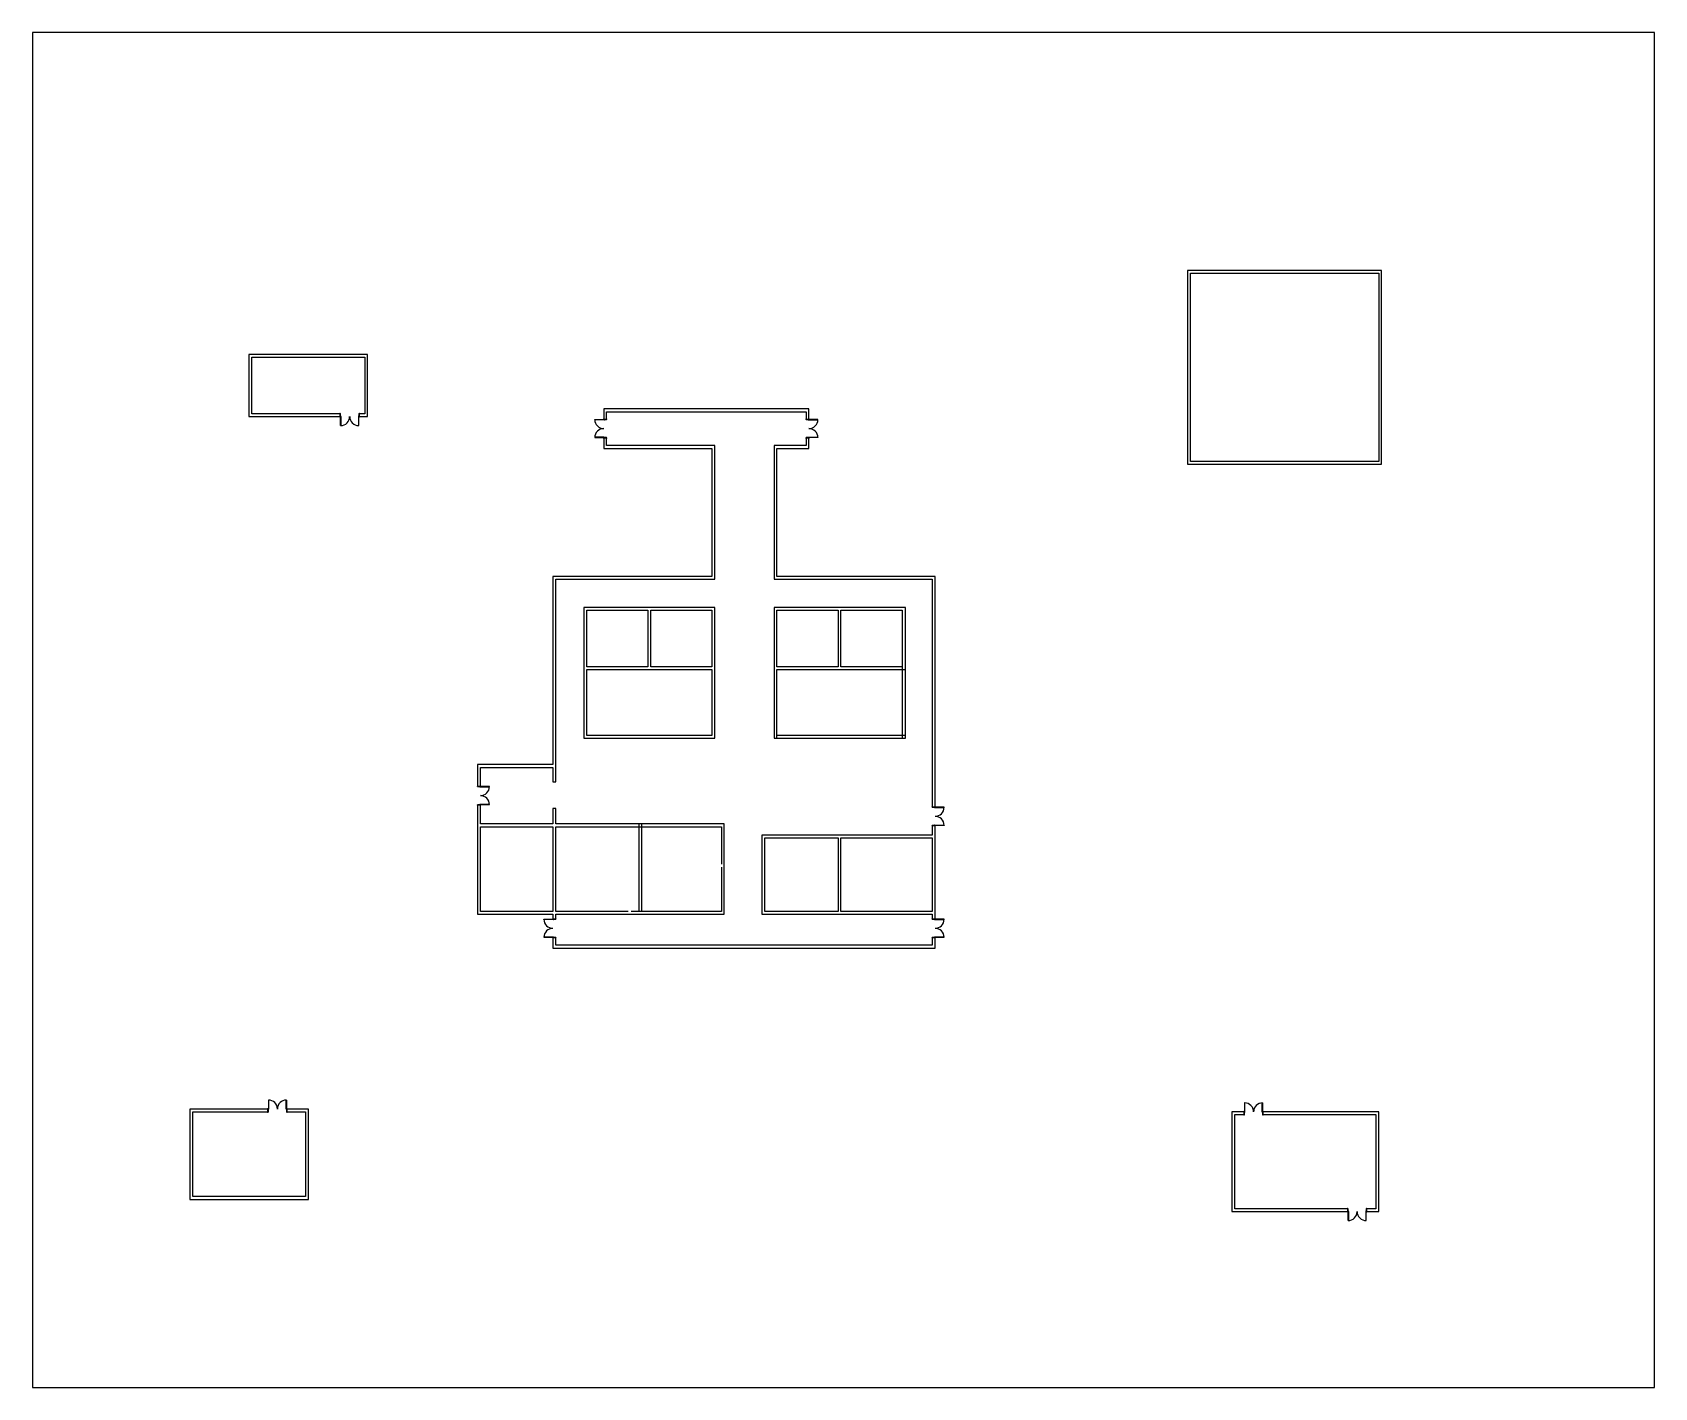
# Model space of a CAD drawing. Extents: x -623712 to 629288, y -741459 to 527122.
# Drawn here: x -75.2 to 97.1, y -65.7 to 78.3 of the extents above; entities that cross this region are included whole.
import ezdxf

# ---------------------------------------------------------------- set-up
doc = ezdxf.new("R2010")
doc.units = 0
for name, color, linetype in [('A-DETL-THIN', 151, 'CONTINUOUS'), ('A-DOOR', 31, 'CONTINUOUS'), ('A-DOOR-FRAM', 31, 'CONTINUOUS'), ('L-SITE-WALL', 31, 'CONTINUOUS')]:
    doc.layers.add(name, color=color, linetype=linetype)

# ---------------------------------------------------------------- blocks, each defined once
blk = doc.blocks.new('DOORS_CONCEPT_INTDBL_-_181')
at = {"layer": 'A-DOOR'}
for p, q in [((-995, 170), (-1035, 170)), ((-1035, 170), (-1035, 150)), ((-1000, 150), (-965, 150)), ((-969, 156), (-995, 170)), ((-925, 1105.5), (-957.1, 1105.5)), ((-957, 1105.5), (-957, 150)), ((-957, 150), (-925, 150)), ((-925, 150), (-925, 1105.5)), ((925, 1105.5), (957, 1105.5)), ((925, 150), (925, 1105.5)), ((957, 150), (925, 150)), ((957, 1105.5), (957, 150)), ((965, 150), (1000, 150)), ((995, 170), (969, 156)), ((1035, 170), (995, 170)), ((1035, 150), (1035, 170)), ((-1035, -150), (-1035, -170)), ((-1035, -170), (-995, -170)), ((-965, -150), (-1000, -150)), ((-995, -170), (-969, -156)), ((1000, -150), (965, -150)), ((969, -156), (995, -170)), ((995, -170), (1035, -170)), ((1035, -170), (1035, -150))]:
    blk.add_line(p, q, dxfattribs=at)
for centre, radius, start, end in [((-973, 149), 8.06, 7.125016, 60.255119), ((-973, 149), 8.06, 7.125016, 46.972593), ((-957.1, 150), 955.5, 360, 90), ((957, 150), 955.5, 90, 180), ((973, 149), 8.06, 119.744881, 172.874984), ((973, 149), 8.06, 133.027407, 172.874984), ((-973, -149), 8.06, 299.744881, 352.874984), ((-973, -149), 8.06, 313.027407, 352.874984), ((973, -149), 8.06, 187.125016, 240.255119), ((973, -149), 8.06, 187.125016, 226.972593)]:
    blk.add_arc(centre, radius, start, end, dxfattribs=at)
at = {"layer": 'A-DOOR-FRAM'}
for p, q in [((-960, 150), (-1000, 150)), ((-960, -150), (-960, 150)), ((-941, 115), (-960, 115)), ((-960, 115), (-960, 83)), ((-960, 83), (-941, 83)), ((-941, 83), (-941, 115)), ((941, 115), (941, 83)), ((960, 115), (941, 115)), ((941, 83), (960, 83)), ((1000, 150), (960, 150)), ((960, 150), (960, -150)), ((960, 83), (960, 115)), ((-1000, -150), (-960, -150)), ((960, -150), (1000, -150))]:
    blk.add_line(p, q, dxfattribs=at)

msp = doc.modelspace()

# ---------------------------------------------------------------- linework, layer by layer
at = {"layer": 'A-DETL-THIN'}
for p, q in [((-75.21, 78.342), (-75.21, -65.658)), ((97.113, 78.342), (-75.21, 78.342)), ((97.113, -65.658), (97.113, 78.342)), ((-75.21, -65.658), (97.113, -65.658))]:
    msp.add_line(p, q, dxfattribs=at)
at = {"layer": 'L-SITE-WALL'}
for p, q in [((47.513, 53.048), (47.513, 32.448)), ((68.113, 53.048), (47.513, 53.048)), ((47.813, 32.748), (47.813, 52.748)), ((47.813, 52.748), (67.813, 52.748)), ((67.813, 52.748), (67.813, 32.748)), ((68.113, 32.448), (68.113, 53.048)), ((-39.61, 44.122), (-52.21, 44.122)), ((-52.21, 44.122), (-52.21, 37.522)), ((-51.91, 43.822), (-39.91, 43.822)), ((-51.91, 37.822), (-51.91, 43.822)), ((-39.91, 43.822), (-39.91, 37.822)), ((-39.61, 37.522), (-39.61, 44.122)), ((7.277, 38.342), (-14.523, 38.342)), ((-14.523, 38.342), (-14.523, 37.242)), ((-14.223, 38.042), (6.977, 38.042)), ((-14.223, 37.242), (-14.223, 38.042)), ((6.977, 38.042), (6.977, 37.242)), ((7.277, 37.242), (7.277, 38.342)), ((-52.21, 37.522), (-42.51, 37.522)), ((-42.51, 37.822), (-51.91, 37.822)), ((-42.51, 37.522), (-42.51, 37.822)), ((-39.91, 37.822), (-40.51, 37.822)), ((-40.51, 37.822), (-40.51, 37.522)), ((-40.51, 37.522), (-39.61, 37.522)), ((-14.523, 37.242), (-14.223, 37.242)), ((6.977, 37.242), (7.277, 37.242)), ((-14.223, 35.242), (-14.523, 35.242)), ((-14.523, 35.242), (-14.523, 34.142)), ((-14.223, 34.442), (-14.223, 35.242)), ((6.977, 35.242), (6.977, 34.442)), ((7.277, 35.242), (6.977, 35.242)), ((7.277, 34.142), (7.277, 35.242)), ((-14.523, 34.142), (-3.023, 34.142)), ((-2.716, 34.442), (-14.223, 34.442)), ((-3.023, 34.142), (-3.023, 20.542)), ((-2.723, 20.242), (-2.723, 34.142)), ((-2.716, 34.142), (-2.716, 34.442)), ((3.577, 34.142), (3.577, 20.242)), ((6.977, 34.442), (3.58, 34.442)), ((3.58, 34.442), (3.58, 34.142)), ((3.877, 20.542), (3.877, 34.142)), ((3.877, 34.142), (7.277, 34.142)), ((67.813, 32.748), (47.813, 32.748)), ((47.513, 32.448), (68.113, 32.448)), ((-3.023, 20.542), (-19.923, 20.542)), ((-19.923, 20.542), (-19.923, 0.542)), ((-19.623, 20.242), (-2.723, 20.242)), ((-19.623, -1.308), (-19.623, 20.242)), ((3.577, 20.242), (20.377, 20.242)), ((20.677, 20.542), (3.877, 20.542)), ((20.377, 20.242), (20.377, -3.958)), ((20.677, -3.958), (20.677, 20.542)), ((-9.823, 17.242), (-16.623, 17.242)), ((-16.623, 17.242), (-16.623, 3.342)), ((-9.523, 17.249), (-9.823, 17.249)), ((-2.723, 17.242), (-9.523, 17.242)), ((-2.723, 3.342), (-2.723, 17.242)), ((3.577, 17.242), (3.577, 3.342)), ((10.377, 17.242), (3.577, 17.242)), ((10.677, 17.242), (10.377, 17.242)), ((10.377, 17.242), (10.377, 17.242)), ((10.677, 17.242), (10.677, 17.242)), ((17.527, 17.242), (10.677, 17.242)), ((17.527, 3.342), (17.527, 17.242)), ((-16.323, 16.942), (-9.823, 16.942)), ((-16.323, 10.942), (-16.323, 16.942)), ((-9.823, 16.942), (-9.823, 10.942)), ((-9.523, 16.942), (-3.023, 16.942)), ((-9.523, 10.942), (-9.523, 16.942)), ((-3.023, 16.942), (-3.023, 10.942)), ((3.877, 10.942), (3.877, 16.942)), ((3.877, 16.942), (10.377, 16.942)), ((10.377, 16.942), (10.377, 10.942)), ((10.677, 10.942), (10.677, 16.942)), ((10.677, 16.942), (17.177, 16.942)), ((17.177, 16.942), (17.177, 3.342)), ((17.477, 16.942), (17.527, 16.942)), ((-9.823, 10.942), (-16.323, 10.942)), ((-16.323, 3.642), (-16.323, 10.642)), ((-16.323, 10.642), (-3.023, 10.642)), ((-3.023, 10.942), (-9.523, 10.942)), ((-3.023, 10.642), (-3.023, 3.642)), ((10.377, 10.942), (3.877, 10.942)), ((3.877, 3.342), (3.877, 10.642)), ((3.877, 10.642), (17.527, 10.642)), ((17.177, 10.942), (10.677, 10.942)), ((-3.023, 3.642), (-16.323, 3.642)), ((17.527, 3.642), (3.877, 3.642)), ((-16.623, 3.342), (-2.723, 3.342)), ((3.577, 3.342), (17.527, 3.342)), ((-27.923, 0.542), (-27.923, -1.758)), ((-19.923, 0.542), (-27.923, 0.542)), ((-27.623, -1.758), (-27.623, 0.242)), ((-27.623, 0.242), (-19.923, 0.242)), ((-19.923, 0.242), (-19.923, -1.308)), ((-19.923, -1.308), (-19.623, -1.308)), ((-27.923, -1.758), (-27.623, -1.758)), ((-27.923, -3.758), (-27.923, -15.358)), ((-27.623, -3.758), (-27.923, -3.758)), ((-27.623, -5.758), (-27.623, -3.758)), ((-19.623, -4.108), (-19.923, -4.108)), ((-19.923, -4.108), (-19.923, -5.758)), ((-19.623, -5.758), (-19.623, -4.108)), ((20.377, -3.958), (20.677, -3.958)), ((-19.923, -5.758), (-27.623, -5.758)), ((-27.623, -6.058), (-19.923, -6.058)), ((-27.623, -15.058), (-27.623, -6.058)), ((-19.923, -6.058), (-19.923, -15.058)), ((-7.323, -5.758), (-19.623, -5.758)), ((-19.623, -15.058), (-19.623, -6.058)), ((-19.623, -6.058), (-7.023, -6.058)), ((-10.79, -5.758), (-10.79, -15.058)), ((-10.49, -15.058), (-10.49, -5.758)), ((-1.723, -5.758), (-7.323, -5.758)), ((-7.023, -6.058), (-2.023, -6.058)), ((-2.023, -6.058), (-2.023, -10.058)), ((-1.723, -15.358), (-1.723, -5.758)), ((20.377, -5.958), (20.377, -6.958)), ((20.677, -5.958), (20.377, -5.958)), ((20.677, -15.858), (20.677, -5.958)), ((2.277, -6.958), (2.277, -15.358)), ((20.377, -6.958), (2.277, -6.958)), ((2.577, -15.058), (2.577, -7.258)), ((2.577, -7.258), (10.377, -7.258)), ((10.377, -7.258), (10.377, -15.058)), ((10.677, -7.258), (20.377, -7.258)), ((10.677, -15.058), (10.677, -7.258)), ((20.377, -7.258), (20.377, -15.058)), ((-2.023, -10.358), (-2.023, -15.058)), ((-27.923, -15.358), (-19.923, -15.358)), ((-19.923, -15.058), (-27.623, -15.058)), ((-19.923, -15.358), (-19.923, -15.858)), ((-11.923, -15.058), (-19.623, -15.058)), ((-19.623, -15.858), (-19.623, -15.358)), ((-19.623, -15.358), (-1.723, -15.358)), ((-2.023, -15.058), (-11.623, -15.058)), ((2.277, -15.358), (20.377, -15.358)), ((10.377, -15.058), (2.577, -15.058)), ((20.377, -15.058), (10.677, -15.058)), ((20.377, -15.358), (20.377, -15.858)), ((-19.923, -15.858), (-19.623, -15.858)), ((20.377, -15.858), (20.677, -15.858)), ((-19.623, -17.858), (-19.923, -17.858)), ((-19.923, -17.858), (-19.923, -18.958)), ((-19.623, -18.658), (-19.623, -17.858)), ((20.377, -18.658), (-19.623, -18.658)), ((20.377, -17.858), (20.377, -18.658)), ((20.677, -17.858), (20.377, -17.858)), ((20.677, -18.958), (20.677, -17.858)), ((-19.923, -18.958), (20.677, -18.958)), ((-50.187, -36.058), (-58.487, -36.058)), ((-58.487, -36.058), (-58.487, -45.658)), ((-50.187, -36.358), (-50.187, -36.058)), ((-45.887, -36.058), (-48.187, -36.058)), ((-48.187, -36.058), (-48.187, -36.358)), ((-45.887, -45.658), (-45.887, -36.058)), ((-58.187, -36.358), (-50.187, -36.358)), ((-58.187, -45.358), (-58.187, -36.358)), ((-48.187, -36.358), (-46.187, -36.358)), ((-46.187, -36.358), (-46.187, -45.358)), ((53.513, -36.358), (52.213, -36.358)), ((52.213, -36.358), (52.213, -46.958)), ((52.513, -36.658), (53.513, -36.658)), ((52.513, -46.658), (52.513, -36.658)), ((53.513, -36.658), (53.513, -36.358)), ((67.813, -36.358), (55.513, -36.358)), ((55.513, -36.358), (55.513, -36.658)), ((55.513, -36.658), (67.513, -36.658)), ((67.513, -36.658), (67.513, -46.658)), ((67.813, -46.958), (67.813, -36.358)), ((-58.487, -45.658), (-45.887, -45.658)), ((-46.187, -45.358), (-58.187, -45.358)), ((52.213, -46.958), (64.513, -46.958)), ((64.513, -46.658), (52.513, -46.658)), ((64.513, -46.958), (64.513, -46.658)), ((67.513, -46.658), (66.513, -46.658)), ((66.513, -46.658), (66.513, -46.958)), ((66.513, -46.958), (67.813, -46.958))]:
    msp.add_line(p, q, dxfattribs=at)

# ---------------------------------------------------------------- block references
at = {"layer": 'A-DOOR', "xscale": 0.001, "yscale": 0.001, "zscale": 0.001}
for p, rotation in [((-41.51, 37.672), 180), ((-14.373, 36.242), 89.99999999999991), ((7.127, 36.242), 269.9999999999999), ((-27.773, -2.758), 270), ((20.527, -4.958), 270), ((-19.773, -16.858), 90), ((20.527, -16.858), 270), ((65.513, -46.808), 180)]:
    msp.add_blockref('DOORS_CONCEPT_INTDBL_-_181', p, dxfattribs=dict(at, rotation=rotation))
for p in [(-49.187, -36.208), (54.513, -36.508)]:
    msp.add_blockref('DOORS_CONCEPT_INTDBL_-_181', p, dxfattribs=at)

doc.saveas('drawing.dxf')
